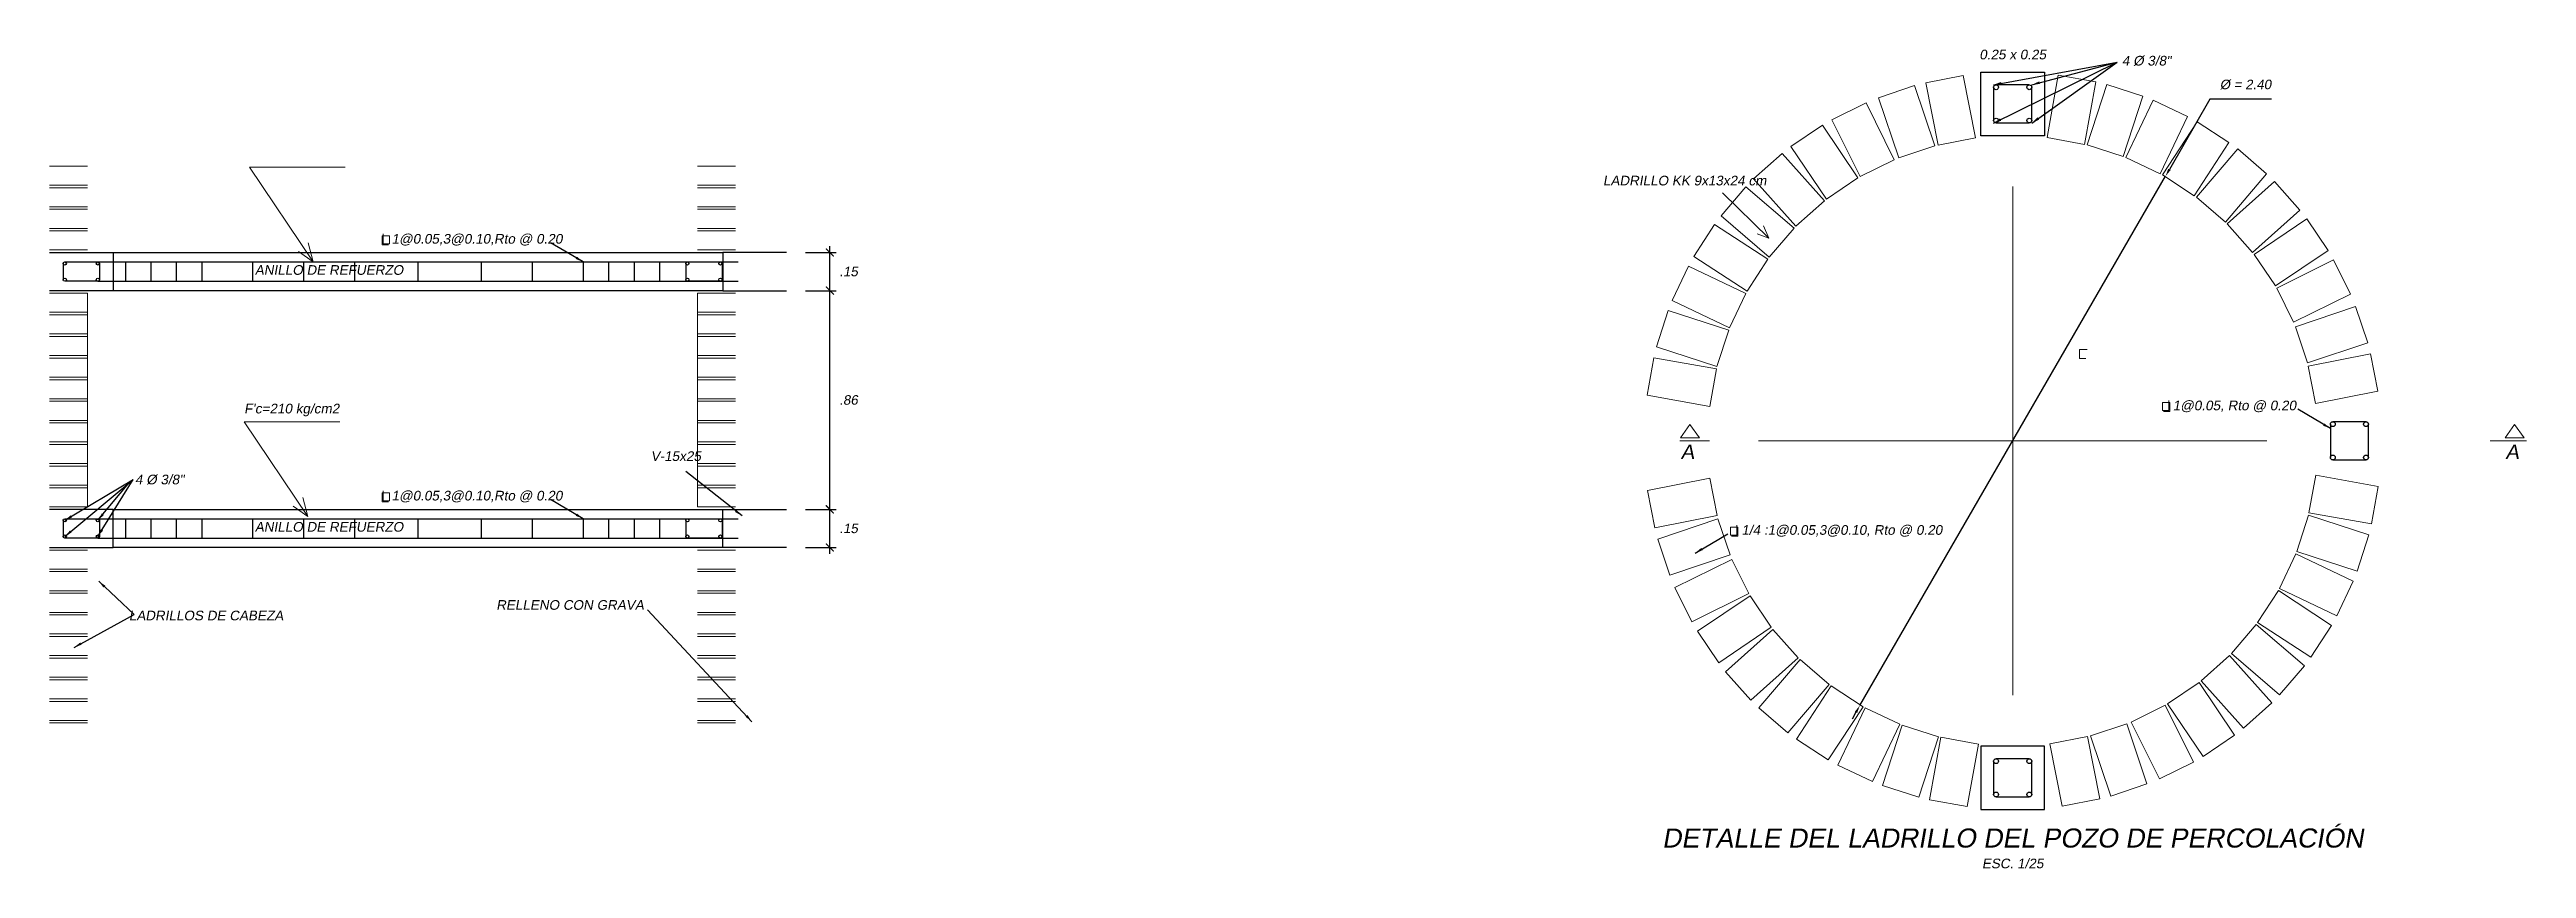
# Model space of a CAD drawing. Header units: metres. Extents: x 4293 to 4528, y 2596 to 2639.
# Drawn here: x 4388.8 to 4398.55, y 2635.19 to 2638.41 of the extents above; entities that cross this region are included whole.
import ezdxf
from ezdxf.enums import TextEntityAlignment as Align

# ---------------------------------------------------------------- set-up
doc = ezdxf.new("R2010")
doc.units = ezdxf.units.M
for name, color, linetype, lineweight in [('A TAPA', 6, 'Continuous', 13), ('a. acero', 150, 'Continuous', 25), ('a. Ladrillos', 24, 'Continuous', 15), ('a. titulos', 106, 'Continuous', 25), ('A.Texto', 180, 'Continuous', 5), ('cimiento', 6, 'Continuous', 30), ('Cotas', 170, 'Continuous', 5), ('Sombreados', 8, 'Continuous', 5)]:
    doc.layers.add(name, color=color, linetype=linetype, lineweight=lineweight)
doc.styles.add('ARIAL', font='arial.ttf', dxfattribs={"oblique": 10})
doc.dimstyles.new('Esc 1-25', dxfattribs={"dimscale": 0.25, "dimtxt": 0.15, "dimasz": 0.125, "dimexe": 0.1, "dimexo": 0.1, "dimgap": 0.15, "dimtad": 2, "dimtih": 1, "dimtoh": 1, "dimzin": 4, "dimdsep": 46, "dimtxsty": 'ARIAL', "dimblk": 'ARCHTICK', "dimcen": 0.5, "dimdle": 0.1, "dimadec": 0, "dimazin": 0, "dimtfac": 1, "dimtofl": 0, "dimtmove": 2, "dimatfit": 3, "dimfxl": 1, "dimtolj": 1, "dimtzin": 0, "dimarcsym": 1})
doc.dimstyles.new('Esc 1-25$3', dxfattribs={"dimscale": 0.25, "dimtxt": 0.15, "dimasz": 0.125, "dimexe": 0.1, "dimexo": 0.1, "dimgap": 0.15, "dimtad": 2, "dimtih": 1, "dimtoh": 1, "dimzin": 1, "dimdsep": 46, "dimtxsty": 'ARIAL', "dimcen": 0.5, "dimdle": 0.1, "dimadec": 0, "dimazin": 0, "dimtfac": 1, "dimtmove": 0, "dimatfit": 3, "dimfxl": 1, "dimtolj": 1, "dimtzin": 0, "dimarcsym": 1})

msp = doc.modelspace()

# ---------------------------------------------------------------- texts
at = {"layer": 'a. titulos', "style": 'ARIAL', "oblique": 10}
for s, height, p in [('DETALLE DEL LADRILLO DEL POZO DE PERCOLACIÓN', 0.075, (4396.5236, 2635.3089)), ('ESC. 1/25', 0.038, (4396.5236, 2635.2089))]:
    msp.add_text(s, height=height, dxfattribs=at).set_placement(p, align=Align.MIDDLE_CENTER)
at = {"layer": 'A.Texto', "ltscale": 0.005, "style": 'ARIAL', "oblique": 10}
for s, height, p in [('0.25 x 0.25', 0.038, (4396.5236, 2638.39)), ('4 %%C 3/8"', 0.038, (4397.0499, 2638.3658)), ('LADRILLO KK 9x13x24 cm', 0.038, (4395.2328, 2637.8943)), ('1@0.05,3@0.10,Rto @ 0.20', 0.038, (4390.4803, 2637.6653)), ('ANILLO DE REFUERZO', 0.038, (4389.8981, 2637.5427)), ('1@0.05, Rto @ 0.20', 0.038, (4397.3962, 2637.01)), ('V-15x25', 0.038, (4391.2629, 2636.8107)), ('A', 0.057, (4395.2436, 2636.8279)), ('A', 0.057, (4398.489, 2636.8279)), ('4 %%C 3/8"', 0.038, (4389.2309, 2636.7188)), ('1@0.05,3@0.10,Rto @ 0.20', 0.038, (4390.4803, 2636.6553)), ('ANILLO DE REFUERZO', 0.038, (4389.8981, 2636.5327)), ('1/4 :1@0.05,3@0.10, Rto @ 0.20', 0.038, (4395.8513, 2636.5204)), ('RELLENO CON GRAVA ', 0.038, (4390.8539, 2636.2255)), ('LADRILLOS DE CABEZA', 0.038, (4389.4142, 2636.1839))]:
    msp.add_text(s, height=height, dxfattribs=at).set_placement(p, align=Align.MIDDLE_CENTER)
msp.add_text("F'c=210 kg/cm2", height=0.038, dxfattribs=at).set_placement((4389.5638, 2636.9787))

# ---------------------------------------------------------------- blocks, each defined once
blk = doc.blocks.new('_ArchTick')
at = {"color": 0, "linetype": 'ByBlock', "const_width": 0.15}
blk.add_lwpolyline([(-0.5, -0.5), (0.5, 0.5)], dxfattribs=at)
blk = doc.blocks.new('*D386')
at = {"layer": 'Cotas', "color": 0, "lineweight": -2, "ltscale": 0.01, "transparency": 16777216}
for p, q in [((4391.8688, 2636.4264), (4391.8688, 2636.6264)), ((4391.7731, 2636.6014), (4391.8938, 2636.6014)), ((4391.7731, 2636.4514), (4391.8938, 2636.4514))]:
    blk.add_line(p, q, dxfattribs=at)
at = {"layer": 'Defpoints', "color": 0, "ltscale": 0.01, "transparency": 16777216}
for p in [(4391.7481, 2636.6014), (4391.8688, 2636.6014), (4391.7481, 2636.4514)]:
    blk.add_point(p, dxfattribs=at)
at = {"layer": 'Cotas', "color": 0, "lineweight": -2, "ltscale": 0.01, "transparency": 16777216, "xscale": 0.03125, "yscale": 0.03125, "zscale": 0.03125}
for p, rotation in [((4391.8688, 2636.6014), 90), ((4391.8688, 2636.4514), 270)]:
    blk.add_blockref('_ArchTick', p, dxfattribs=dict(at, rotation=rotation))
at = {"layer": 'Cotas', "color": 0, "ltscale": 0.01, "transparency": 16777216, "insert": (4391.9426, 2636.5264), "char_height": 0.0375, "attachment_point": 5, "style": 'ARIAL'}
blk.add_mtext('\\A1;.15', dxfattribs=at)
blk = doc.blocks.new('*D387')
at = {"layer": 'Cotas', "color": 0, "lineweight": -2, "ltscale": 0.01, "transparency": 16777216}
for p, q in [((4391.7731, 2637.4614), (4391.8938, 2637.4614)), ((4391.8688, 2636.5764), (4391.8688, 2637.4864)), ((4391.7731, 2636.6014), (4391.8938, 2636.6014))]:
    blk.add_line(p, q, dxfattribs=at)
at = {"layer": 'Defpoints', "color": 0, "ltscale": 0.01, "transparency": 16777216}
for p in [(4391.7481, 2637.4614), (4391.8688, 2637.4614), (4391.7481, 2636.6014)]:
    blk.add_point(p, dxfattribs=at)
at = {"layer": 'Cotas', "color": 0, "lineweight": -2, "ltscale": 0.01, "transparency": 16777216, "xscale": 0.03125, "yscale": 0.03125, "zscale": 0.03125}
for p, rotation in [((4391.8688, 2637.4614), 90), ((4391.8688, 2636.6014), 270)]:
    blk.add_blockref('_ArchTick', p, dxfattribs=dict(at, rotation=rotation))
at = {"layer": 'Cotas', "color": 0, "ltscale": 0.01, "transparency": 16777216, "insert": (4391.9425, 2637.0314), "char_height": 0.0375, "attachment_point": 5, "style": 'ARIAL'}
blk.add_mtext('\\A1;.86', dxfattribs=at)
blk = doc.blocks.new('*D388')
at = {"layer": 'Cotas', "color": 0, "lineweight": -2, "ltscale": 0.01, "transparency": 16777216}
for p, q in [((4391.7731, 2637.6114), (4391.8938, 2637.6114)), ((4391.8688, 2637.4364), (4391.8688, 2637.6364)), ((4391.7731, 2637.4614), (4391.8938, 2637.4614))]:
    blk.add_line(p, q, dxfattribs=at)
at = {"layer": 'Defpoints', "color": 0, "ltscale": 0.01, "transparency": 16777216}
for p in [(4391.7481, 2637.6114), (4391.8688, 2637.6114), (4391.7481, 2637.4614)]:
    blk.add_point(p, dxfattribs=at)
at = {"layer": 'Cotas', "color": 0, "lineweight": -2, "ltscale": 0.01, "transparency": 16777216, "xscale": 0.03125, "yscale": 0.03125, "zscale": 0.03125}
for p, rotation in [((4391.8688, 2637.6114), 90), ((4391.8688, 2637.4614), 270)]:
    blk.add_blockref('_ArchTick', p, dxfattribs=dict(at, rotation=rotation))
at = {"layer": 'Cotas', "color": 0, "ltscale": 0.01, "transparency": 16777216, "insert": (4391.9426, 2637.5364), "char_height": 0.0375, "attachment_point": 5, "style": 'ARIAL'}
blk.add_mtext('\\A1;.15', dxfattribs=at)
blk = doc.blocks.new('*D363')
at = {"layer": 'Cotas', "color": 0, "lineweight": -2, "transparency": 16777216}
for p, q in [((4397.2996, 2638.214), (4397.1403, 2637.9383)), ((4397.542, 2638.214), (4397.2996, 2638.214)), ((4395.9224, 2635.8304), (4397.1247, 2637.9112)), ((4395.9068, 2635.8033), (4395.8912, 2635.7763))]:
    blk.add_line(p, q, dxfattribs=at)
at = {"layer": 'Cotas', "color": 0, "transparency": 16777216}
for points in [[(4397.1358, 2637.9409), (4397.1449, 2637.9357), (4397.1247, 2637.9112)], [(4395.9023, 2635.8059), (4395.9113, 2635.8007), (4395.9224, 2635.8304)]]:
    blk.add_solid(points, dxfattribs=at)
at = {"layer": 'Defpoints', "color": 0, "transparency": 16777216}
for p in [(4397.1247, 2637.9112), (4395.9224, 2635.8304)]:
    blk.add_point(p, dxfattribs=at)
at = {"layer": 'Cotas', "color": 0, "transparency": 16777216, "insert": (4397.4396, 2638.2717), "char_height": 0.0375, "attachment_point": 5, "style": 'ARIAL'}
blk.add_mtext('\\A1;%%C = 2.40', dxfattribs=at)

# ---------------------------------------------------------------- dimensions: what is measured, and where the dimension line sits
at = {"layer": 'Cotas'}
dim = msp.add_diameter_dim_2p(p1=(4395.9224, 2635.8304), p2=(4397.1247, 2637.9112), dimstyle='Esc 1-25$3', override={"dimpost": '%%C = <>'}, dxfattribs=at)
dim.commit()
dim.dimension.update_dxf_attribs({"geometry": '*D363', "text_midpoint": (4397.4396, 2638.214), "dimtype": 163})
at = {"layer": 'Cotas', "ltscale": 0.01}
for base, p1, p2, picture, middle in [((4391.8688, 2637.6114), (4391.7481, 2637.4614), (4391.7481, 2637.6114), '*D388', (4391.9426, 2637.5364)), ((4391.8688, 2637.4614), (4391.7481, 2636.6014), (4391.7481, 2637.4614), '*D387', (4391.9425, 2637.0314)), ((4391.8688, 2636.6014), (4391.7481, 2636.4514), (4391.7481, 2636.6014), '*D386', (4391.9426, 2636.5264))]:
    dim = msp.add_linear_dim(base=base, p1=p1, p2=p2, angle=90, dimstyle='Esc 1-25', dxfattribs=at)
    dim.commit()
    dim.dimension.update_dxf_attribs({"geometry": picture, "text_midpoint": middle})

# ---------------------------------------------------------------- linework, layer by layer
at = {"layer": 'A TAPA'}
for points in [[(4395.2534, 2636.9356), (4395.216, 2636.8826), (4395.216, 2636.8826)], [(4395.2534, 2636.9356), (4395.2908, 2636.8826), (4395.2908, 2636.8826)], [(4395.2534, 2636.9356), (4395.2908, 2636.8826), (4395.2908, 2636.8826)], [(4398.4988, 2636.9356), (4398.4615, 2636.8826), (4398.4615, 2636.8826)], [(4398.4988, 2636.9356), (4398.5362, 2636.8826), (4398.5362, 2636.8826)], [(4395.3305, 2636.8708), (4395.2141, 2636.8708)], [(4395.216, 2636.8826), (4395.2908, 2636.8826)], [(4398.402, 2636.8708), (4398.5453, 2636.8708)], [(4398.4615, 2636.8826), (4398.5362, 2636.8826)]]:
    msp.add_lwpolyline(points, dxfattribs=at)
at = {"layer": 'a. acero'}
for p, q in [((4388.8517, 2637.5683), (4388.8517, 2637.5046)), ((4388.8581, 2637.5746), (4388.9881, 2637.5746)), ((4388.9944, 2637.5683), (4388.9944, 2637.5046)), ((4389.0981, 2637.4983), (4389.0981, 2637.5746)), ((4389.0981, 2637.4983), (4389.0981, 2637.5746)), ((4389.1981, 2637.4983), (4389.1981, 2637.5746)), ((4389.2981, 2637.4983), (4389.2981, 2637.5746)), ((4389.3981, 2637.4983), (4389.3981, 2637.5746)), ((4389.5981, 2637.4983), (4389.5981, 2637.5746)), ((4389.7981, 2637.5746), (4389.7981, 2637.4983)), ((4389.9981, 2637.5746), (4389.9981, 2637.4983)), ((4390.2481, 2637.4983), (4390.2481, 2637.5746)), ((4390.4981, 2637.4983), (4390.4981, 2637.5746)), ((4390.6981, 2637.4983), (4390.6981, 2637.5746)), ((4390.8981, 2637.5746), (4390.8981, 2637.4983)), ((4390.8981, 2637.5746), (4390.8981, 2637.4983)), ((4390.9981, 2637.5746), (4390.9981, 2637.4983)), ((4391.0981, 2637.5746), (4391.0981, 2637.4983)), ((4391.1981, 2637.5746), (4391.1981, 2637.4983)), ((4391.1981, 2637.5746), (4391.1981, 2637.4983)), ((4391.3017, 2637.5683), (4391.3017, 2637.5046)), ((4391.3081, 2637.5746), (4391.4381, 2637.5746)), ((4391.4444, 2637.5683), (4391.4444, 2637.5046)), ((4388.9881, 2637.4983), (4388.8581, 2637.4983)), ((4391.4381, 2637.4983), (4391.3081, 2637.4983)), ((4388.8517, 2636.5583), (4388.8517, 2636.4946)), ((4388.8581, 2636.5646), (4388.9881, 2636.5646)), ((4388.9944, 2636.5583), (4388.9944, 2636.4946)), ((4389.0981, 2636.4883), (4389.0981, 2636.5646)), ((4389.0981, 2636.4883), (4389.0981, 2636.5646)), ((4389.1981, 2636.4883), (4389.1981, 2636.5646)), ((4389.2981, 2636.4883), (4389.2981, 2636.5646)), ((4389.3981, 2636.4883), (4389.3981, 2636.5646)), ((4389.5981, 2636.4883), (4389.5981, 2636.5646)), ((4389.7981, 2636.5646), (4389.7981, 2636.4883)), ((4389.9981, 2636.5646), (4389.9981, 2636.4883)), ((4390.2481, 2636.4883), (4390.2481, 2636.5646)), ((4390.4981, 2636.4883), (4390.4981, 2636.5646)), ((4390.6981, 2636.4883), (4390.6981, 2636.5646)), ((4390.8981, 2636.5646), (4390.8981, 2636.4883)), ((4390.8981, 2636.5646), (4390.8981, 2636.4883)), ((4390.9981, 2636.5646), (4390.9981, 2636.4883)), ((4391.0981, 2636.5646), (4391.0981, 2636.4883)), ((4391.1981, 2636.5646), (4391.1981, 2636.4883)), ((4391.1981, 2636.5646), (4391.1981, 2636.4883)), ((4391.3017, 2636.5583), (4391.3017, 2636.4946)), ((4391.3081, 2636.5646), (4391.4381, 2636.5646)), ((4391.4444, 2636.5583), (4391.4444, 2636.4946)), ((4388.9881, 2636.4883), (4388.8581, 2636.4883)), ((4391.4381, 2636.4883), (4391.3081, 2636.4883))]:
    msp.add_line(p, q, dxfattribs=at)
for points in [[(4396.4486, 2638.2613), (4396.4486, 2638.1303)], [(4396.589, 2638.2708), (4396.4581, 2638.2708)], [(4396.5986, 2638.1303), (4396.5986, 2638.2613)], [(4396.4581, 2638.1208), (4396.589, 2638.1208)], [(4388.9881, 2637.5746), (4391.5081, 2637.5746)], [(4388.9881, 2637.4983), (4391.5081, 2637.4983)], [(4397.7736, 2636.9363), (4397.7736, 2636.8053)], [(4397.914, 2636.9458), (4397.7831, 2636.9458)], [(4397.9236, 2636.8053), (4397.9236, 2636.9363)], [(4397.7831, 2636.7958), (4397.914, 2636.7958)], [(4388.9881, 2636.5646), (4391.5081, 2636.5646)], [(4388.9883, 2636.4883), (4391.5081, 2636.4883)], [(4396.4486, 2635.6113), (4396.4486, 2635.4803)], [(4396.589, 2635.6208), (4396.4581, 2635.6208)], [(4396.5986, 2635.4803), (4396.5986, 2635.6113)], [(4396.4581, 2635.4708), (4396.589, 2635.4708)]]:
    msp.add_lwpolyline(points, dxfattribs=at)
for centre, radius in [((4396.4581, 2638.2613), 0.00953), ((4396.589, 2638.2613), 0.00953), ((4396.4581, 2638.1303), 0.00953), ((4396.589, 2638.1303), 0.00953), ((4388.8581, 2637.5683), 0.00635), ((4388.8581, 2637.5046), 0.00635), ((4388.9881, 2637.5683), 0.00635), ((4388.9881, 2637.5046), 0.00635), ((4391.3081, 2637.5683), 0.00635), ((4391.3081, 2637.5046), 0.00635), ((4391.4381, 2637.5683), 0.00635), ((4391.4381, 2637.5046), 0.00635), ((4397.7831, 2636.9363), 0.00953), ((4397.914, 2636.9363), 0.00953), ((4397.7831, 2636.8053), 0.00953), ((4397.914, 2636.8053), 0.00953), ((4388.8581, 2636.5583), 0.00635), ((4388.9881, 2636.5583), 0.00635), ((4391.3081, 2636.5583), 0.00635), ((4391.4381, 2636.5583), 0.00635), ((4388.8581, 2636.4946), 0.00635), ((4388.9881, 2636.4946), 0.00635), ((4391.3081, 2636.4946), 0.00635), ((4391.4381, 2636.4946), 0.00635), ((4396.4581, 2635.6113), 0.00953), ((4396.589, 2635.6113), 0.00953), ((4396.4581, 2635.4803), 0.00953), ((4396.589, 2635.4803), 0.00953)]:
    msp.add_circle(centre, radius, dxfattribs=at)
at = {"layer": 'a. Ladrillos'}
for p, q in [((4388.7981, 2637.9514), (4388.9481, 2637.9514)), ((4391.4981, 2637.9514), (4391.3481, 2637.9514)), ((4388.7981, 2637.8764), (4388.9481, 2637.8764)), ((4388.7981, 2637.8664), (4388.9481, 2637.8664)), ((4391.4981, 2637.8764), (4391.3481, 2637.8764)), ((4391.4981, 2637.8664), (4391.3481, 2637.8664)), ((4388.7981, 2637.7914), (4388.9481, 2637.7914)), ((4388.7981, 2637.7814), (4388.9481, 2637.7814)), ((4388.7981, 2637.7064), (4388.9481, 2637.7064)), ((4391.4981, 2637.7914), (4391.3481, 2637.7914)), ((4391.4981, 2637.7814), (4391.3481, 2637.7814)), ((4391.4981, 2637.7064), (4391.3481, 2637.7064)), ((4388.7981, 2637.6964), (4388.9481, 2637.6964)), ((4388.7981, 2637.6214), (4388.9481, 2637.6214)), ((4391.4981, 2637.6964), (4391.3481, 2637.6964)), ((4391.4981, 2637.6214), (4391.3481, 2637.6214)), ((4388.7981, 2637.4514), (4388.9481, 2637.4514)), ((4388.9481, 2636.6114), (4388.9481, 2637.4514)), ((4391.3481, 2636.6114), (4391.3481, 2637.4514)), ((4391.4981, 2637.4514), (4391.3481, 2637.4514)), ((4388.7981, 2637.3764), (4388.9481, 2637.3764)), ((4388.7981, 2637.3664), (4388.9481, 2637.3664)), ((4391.4981, 2637.3764), (4391.3481, 2637.3764)), ((4391.4981, 2637.3664), (4391.3481, 2637.3664)), ((4388.7981, 2637.2914), (4388.9481, 2637.2914)), ((4388.7981, 2637.2814), (4388.9481, 2637.2814)), ((4391.4981, 2637.2914), (4391.3481, 2637.2914)), ((4391.4981, 2637.2814), (4391.3481, 2637.2814)), ((4388.7981, 2637.2064), (4388.9481, 2637.2064)), ((4388.7981, 2637.1964), (4388.9481, 2637.1964)), ((4388.7981, 2637.1214), (4388.9481, 2637.1214)), ((4391.4981, 2637.2064), (4391.3481, 2637.2064)), ((4391.4981, 2637.1964), (4391.3481, 2637.1964)), ((4391.4981, 2637.1214), (4391.3481, 2637.1214)), ((4388.7981, 2637.1114), (4388.9481, 2637.1114)), ((4388.7981, 2637.0364), (4388.9481, 2637.0364)), ((4388.7981, 2637.0264), (4388.9481, 2637.0264)), ((4391.4981, 2637.1114), (4391.3481, 2637.1114)), ((4391.4981, 2637.0364), (4391.3481, 2637.0364)), ((4391.4981, 2637.0264), (4391.3481, 2637.0264)), ((4388.7981, 2636.9514), (4388.9481, 2636.9514)), ((4388.7981, 2636.9414), (4388.9481, 2636.9414)), ((4391.4981, 2636.9514), (4391.3481, 2636.9514)), ((4391.4981, 2636.9414), (4391.3481, 2636.9414)), ((4388.7981, 2636.8664), (4388.9481, 2636.8664)), ((4388.7981, 2636.8564), (4388.9481, 2636.8564)), ((4391.4981, 2636.8664), (4391.3481, 2636.8664)), ((4391.4981, 2636.8564), (4391.3481, 2636.8564)), ((4388.7981, 2636.7814), (4388.9481, 2636.7814)), ((4388.7981, 2636.7714), (4388.9481, 2636.7714)), ((4391.4981, 2636.7814), (4391.3481, 2636.7814)), ((4391.4981, 2636.7714), (4391.3481, 2636.7714)), ((4388.7981, 2636.6964), (4388.9481, 2636.6964)), ((4388.7981, 2636.6864), (4388.9481, 2636.6864)), ((4391.4981, 2636.6964), (4391.3481, 2636.6964)), ((4391.4981, 2636.6864), (4391.3481, 2636.6864)), ((4388.7981, 2636.6114), (4388.9481, 2636.6114)), ((4391.4981, 2636.6114), (4391.3481, 2636.6114)), ((4388.7981, 2636.4414), (4388.9481, 2636.4414)), ((4391.4981, 2636.4414), (4391.3481, 2636.4414)), ((4388.7981, 2636.3664), (4388.9481, 2636.3664)), ((4388.7981, 2636.3564), (4388.9481, 2636.3564)), ((4391.4981, 2636.3664), (4391.3481, 2636.3664)), ((4391.4981, 2636.3564), (4391.3481, 2636.3564)), ((4388.7981, 2636.2814), (4388.9481, 2636.2814)), ((4388.7981, 2636.2714), (4388.9481, 2636.2714)), ((4391.4981, 2636.2814), (4391.3481, 2636.2814)), ((4391.4981, 2636.2714), (4391.3481, 2636.2714)), ((4388.7981, 2636.1964), (4388.9481, 2636.1964)), ((4388.7981, 2636.1864), (4388.9481, 2636.1864)), ((4391.4981, 2636.1964), (4391.3481, 2636.1964)), ((4391.4981, 2636.1864), (4391.3481, 2636.1864)), ((4388.7981, 2636.1114), (4388.9481, 2636.1114)), ((4388.7981, 2636.1014), (4388.9481, 2636.1014)), ((4391.4981, 2636.1114), (4391.3481, 2636.1114)), ((4391.4981, 2636.1014), (4391.3481, 2636.1014)), ((4391.4496, 2636.1014), (4391.4481, 2636.1014)), ((4388.7981, 2636.0264), (4388.9481, 2636.0264)), ((4388.7981, 2636.0164), (4388.9481, 2636.0164)), ((4391.4981, 2636.0264), (4391.3481, 2636.0264)), ((4391.4981, 2636.0164), (4391.3481, 2636.0164)), ((4388.7981, 2635.9414), (4388.9481, 2635.9414)), ((4388.7981, 2635.9314), (4388.9481, 2635.9314)), ((4388.7981, 2635.8564), (4388.9481, 2635.8564)), ((4388.7981, 2635.8464), (4388.9481, 2635.8464)), ((4391.4981, 2635.9414), (4391.3481, 2635.9414)), ((4391.4981, 2635.9314), (4391.3481, 2635.9314)), ((4391.4981, 2635.8564), (4391.3481, 2635.8564)), ((4391.4981, 2635.8464), (4391.3481, 2635.8464)), ((4388.7981, 2635.7714), (4388.9481, 2635.7714)), ((4388.7981, 2635.7614), (4388.9481, 2635.7614)), ((4391.4981, 2635.7714), (4391.3481, 2635.7714)), ((4391.4981, 2635.7614), (4391.3481, 2635.7614))]:
    msp.add_line(p, q, dxfattribs=at)
for points in [[(4396.1814, 2638.2789), (4396.2296, 2638.0336), (4396.3768, 2638.0625), (4396.3285, 2638.3078), (4396.1814, 2638.2789)], [(4396.7028, 2638.3092), (4396.6586, 2638.0632), (4396.8062, 2638.0367), (4396.8504, 2638.2827), (4396.7028, 2638.3092)], [(4395.8121, 2638.1338), (4395.9231, 2637.9098), (4396.0575, 2637.9764), (4395.9465, 2638.2004), (4395.8121, 2638.1338)], [(4395.9953, 2638.2202), (4396.0749, 2637.9832), (4396.2171, 2638.0309), (4396.1375, 2638.2679), (4395.9953, 2638.2202)], [(4396.8936, 2638.2726), (4396.816, 2638.0349), (4396.9587, 2637.9884), (4397.0362, 2638.2261), (4396.8936, 2638.2726)], [(4397.0757, 2638.2109), (4396.9682, 2637.9853), (4397.1036, 2637.9207), (4397.2111, 2638.1464), (4397.0757, 2638.2109)], [(4395.6504, 2638.0279), (4395.7902, 2637.8207), (4395.9146, 2637.9046), (4395.7747, 2638.1118), (4395.6504, 2638.0279)], [(4397.2491, 2638.1257), (4397.1125, 2637.9163), (4397.2382, 2637.8344), (4397.3747, 2638.0438), (4397.2491, 2638.1257)], [(4395.504, 2637.9012), (4395.6704, 2637.7146), (4395.7823, 2637.8145), (4395.6159, 2638.0011), (4395.504, 2637.9012)], [(4397.4089, 2638.0187), (4397.2464, 2637.8287), (4397.3604, 2637.7312), (4397.5229, 2637.9212), (4397.4089, 2638.0187)], [(4395.3757, 2637.7561), (4395.5657, 2637.5936), (4395.6632, 2637.7076), (4395.4732, 2637.8701), (4395.3757, 2637.7561)], [(4397.554, 2637.8904), (4397.3674, 2637.724), (4397.4673, 2637.6121), (4397.6538, 2637.7785), (4397.554, 2637.8904)], [(4395.2686, 2637.5963), (4395.4781, 2637.4598), (4395.56, 2637.5854), (4395.3506, 2637.722), (4395.2686, 2637.5963)], [(4397.6806, 2637.744), (4397.4734, 2637.6042), (4397.5573, 2637.4798), (4397.7646, 2637.6197), (4397.6806, 2637.744)], [(4395.1834, 2637.423), (4395.4091, 2637.3154), (4395.4736, 2637.4508), (4395.248, 2637.5584), (4395.1834, 2637.423)], [(4397.7865, 2637.5823), (4397.5625, 2637.4713), (4397.6291, 2637.3369), (4397.8531, 2637.4479), (4397.7865, 2637.5823)], [(4395.1218, 2637.2408), (4395.3595, 2637.1633), (4395.406, 2637.3059), (4395.1683, 2637.3834), (4395.1218, 2637.2408)], [(4397.8729, 2637.399), (4397.6359, 2637.3195), (4397.6837, 2637.1773), (4397.9207, 2637.2568), (4397.8729, 2637.399)], [(4397.9316, 2637.213), (4397.6863, 2637.1647), (4397.7153, 2637.0176), (4397.9606, 2637.0658), (4397.9316, 2637.213)], [(4395.0851, 2637.05), (4395.3312, 2637.0058), (4395.3577, 2637.1534), (4395.1117, 2637.1977), (4395.0851, 2637.05)], [(4395.1155, 2636.5286), (4395.3608, 2636.5769), (4395.3319, 2636.724), (4395.0866, 2636.6758), (4395.1155, 2636.5286)], [(4397.962, 2636.6916), (4397.716, 2636.7358), (4397.6894, 2636.5882), (4397.9355, 2636.5439), (4397.962, 2636.6916)], [(4395.1742, 2636.3426), (4395.4112, 2636.4221), (4395.3635, 2636.5643), (4395.1265, 2636.4848), (4395.1742, 2636.3426)], [(4397.9253, 2636.5008), (4397.6876, 2636.5783), (4397.6411, 2636.4357), (4397.8788, 2636.3582), (4397.9253, 2636.5008)], [(4395.2606, 2636.1593), (4395.4846, 2636.2703), (4395.418, 2636.4047), (4395.194, 2636.2937), (4395.2606, 2636.1593)], [(4397.8637, 2636.3186), (4397.638, 2636.4262), (4397.5735, 2636.2908), (4397.7992, 2636.1832), (4397.8637, 2636.3186)], [(4395.3665, 2635.9976), (4395.5737, 2636.1375), (4395.4898, 2636.2618), (4395.2826, 2636.1219), (4395.3665, 2635.9976)], [(4397.7785, 2636.1453), (4397.5691, 2636.2818), (4397.4872, 2636.1562), (4397.6966, 2636.0196), (4397.7785, 2636.1453)], [(4397.6714, 2635.9855), (4397.4814, 2636.148), (4397.384, 2636.034), (4397.574, 2635.8715), (4397.6714, 2635.9855)], [(4395.4932, 2635.8512), (4395.6797, 2636.0176), (4395.5799, 2636.1296), (4395.3933, 2635.9631), (4395.4932, 2635.8512)], [(4395.6383, 2635.7229), (4395.8007, 2635.9129), (4395.6867, 2636.0104), (4395.5243, 2635.8204), (4395.6383, 2635.7229)], [(4397.5432, 2635.8404), (4397.3768, 2636.027), (4397.2648, 2635.9271), (4397.4312, 2635.7406), (4397.5432, 2635.8404)], [(4395.798, 2635.6159), (4395.9346, 2635.8253), (4395.809, 2635.9072), (4395.6724, 2635.6978), (4395.798, 2635.6159)], [(4397.3968, 2635.7138), (4397.2569, 2635.921), (4397.1326, 2635.837), (4397.2725, 2635.6298), (4397.3968, 2635.7138)], [(4395.9714, 2635.5307), (4396.079, 2635.7563), (4395.9436, 2635.8209), (4395.836, 2635.5952), (4395.9714, 2635.5307)], [(4396.1536, 2635.4691), (4396.2311, 2635.7067), (4396.0885, 2635.7532), (4396.011, 2635.5156), (4396.1536, 2635.4691)], [(4397.0518, 2635.5214), (4396.9723, 2635.7584), (4396.8301, 2635.7107), (4396.9096, 2635.4737), (4397.0518, 2635.5214)], [(4397.235, 2635.6078), (4397.124, 2635.8318), (4396.9896, 2635.7652), (4397.1006, 2635.5412), (4397.235, 2635.6078)], [(4396.3443, 2635.4324), (4396.3886, 2635.6784), (4396.2409, 2635.705), (4396.1967, 2635.4589), (4396.3443, 2635.4324)], [(4396.8658, 2635.4628), (4396.8175, 2635.7081), (4396.6703, 2635.6791), (4396.7186, 2635.4338), (4396.8658, 2635.4628)]]:
    msp.add_lwpolyline(points, dxfattribs=at)
at = {"layer": 'A.Texto'}
for p, q in [((4390.1364, 2637.6766), (4390.1068, 2637.6766)), ((4390.1068, 2637.6766), (4390.1068, 2637.6411)), ((4390.1068, 2637.6411), (4390.1318, 2637.6411)), ((4390.1114, 2637.6846), (4390.1114, 2637.6453)), ((4390.1114, 2637.6453), (4390.1364, 2637.6453)), ((4390.1364, 2637.6453), (4390.1364, 2637.6766)), ((4396.8162, 2637.2305), (4396.7867, 2637.2305)), ((4396.7867, 2637.2305), (4396.7867, 2637.195)), ((4396.7867, 2637.195), (4396.8117, 2637.195)), ((4397.1129, 2636.9901), (4397.1129, 2637.0213)), ((4397.1129, 2637.0213), (4397.1424, 2637.0213)), ((4397.1378, 2637.0294), (4397.1378, 2636.9901)), ((4397.1424, 2637.0213), (4397.1424, 2636.9858)), ((4397.1378, 2636.9901), (4397.1129, 2636.9901)), ((4397.1424, 2636.9858), (4397.1175, 2636.9858)), ((4390.1364, 2636.6666), (4390.1068, 2636.6666)), ((4390.1068, 2636.6666), (4390.1068, 2636.6311)), ((4390.1068, 2636.6311), (4390.1318, 2636.6311)), ((4390.1114, 2636.6746), (4390.1114, 2636.6353)), ((4390.1114, 2636.6353), (4390.1364, 2636.6353)), ((4390.1364, 2636.6353), (4390.1364, 2636.6666)), ((4395.4129, 2636.5004), (4395.4129, 2636.5317)), ((4395.4129, 2636.5317), (4395.4424, 2636.5317)), ((4395.4378, 2636.5397), (4395.4378, 2636.5004)), ((4395.4424, 2636.5317), (4395.4424, 2636.4962)), ((4395.4378, 2636.5004), (4395.4129, 2636.5004)), ((4395.4424, 2636.4962), (4395.4175, 2636.4962))]:
    msp.add_line(p, q, dxfattribs=at)
at = {"layer": 'A.Texto', "ltscale": 0.005}
for points in [[(4389.9616, 2637.9474), (4389.5846, 2637.9474), (4389.8354, 2637.5746)], [(4395.382, 2637.8456), (4395.5634, 2637.6677)], [(4395.5634, 2637.6677), (4395.5432, 2637.7166)], [(4389.8354, 2637.5746), (4389.7775, 2637.6153)], [(4389.8354, 2637.5746), (4389.8159, 2637.6497)], [(4395.5634, 2637.6677), (4395.5179, 2637.6855)], [(4389.9405, 2636.9457), (4389.5635, 2636.9457), (4389.8143, 2636.573)], [(4389.8143, 2636.573), (4389.7948, 2636.6481)], [(4389.8143, 2636.573), (4389.7564, 2636.6136)]]:
    msp.add_lwpolyline(points, dxfattribs=at)
at = {"layer": 'cimiento'}
for p, q in [((4389.0481, 2637.6114), (4391.4481, 2637.6114)), ((4391.4481, 2637.4614), (4389.0481, 2637.4614)), ((4389.0481, 2636.6014), (4391.4481, 2636.6014)), ((4391.4481, 2636.4514), (4389.0481, 2636.4514))]:
    msp.add_line(p, q, dxfattribs=at)
for points in [[(4396.6486, 2638.0708), (4396.3986, 2638.0708), (4396.3986, 2638.3208), (4396.6486, 2638.3208)], [(4396.6486, 2635.6708), (4396.3986, 2635.6708), (4396.3986, 2635.4208), (4396.6486, 2635.4208)]]:
    msp.add_lwpolyline(points, close=True, dxfattribs=at)
for points in [[(4388.7981, 2637.6114), (4389.0481, 2637.6114), (4389.0481, 2637.4614), (4388.7981, 2637.4614)], [(4391.6981, 2637.6114), (4391.4481, 2637.6114), (4391.4481, 2637.4614), (4391.6981, 2637.4614)], [(4388.7981, 2636.4514), (4389.0481, 2636.4514), (4389.0481, 2636.6014), (4388.7981, 2636.6014)], [(4391.6981, 2636.4514), (4391.4481, 2636.4514), (4391.4481, 2636.6014), (4391.6981, 2636.6014)]]:
    msp.add_lwpolyline(points, dxfattribs=at)
at = {"layer": 'Sombreados'}
for p, q in [((4396.5236, 2637.8708), (4396.5236, 2635.8708)), ((4395.5236, 2636.8708), (4397.5236, 2636.8708))]:
    msp.add_line(p, q, dxfattribs=at)

msp.set_redraw_order([(e.dxf.handle, doc.entitydb.next_handle()) for e in msp.query("TEXT MTEXT ATTDEF DIMENSION ARC_DIMENSION")])  # texts and dimensions are drawn at this point

# ---------------------------------------------------------------- leaders
at = {"layer": 'A.Texto', "ltscale": 0.005}
for points in [[(4396.4481, 2638.2713), (4396.9342, 2638.3605)], [(4396.4481, 2638.1203), (4396.9342, 2638.3605)], [(4396.599, 2638.2713), (4396.9342, 2638.3605)], [(4396.599, 2638.1203), (4396.9342, 2638.3605)], [(4390.8981, 2637.5746), (4390.7701, 2637.6501)], [(4391.5232, 2636.576), (4391.3021, 2636.75)], [(4388.8581, 2636.4946), (4389.1273, 2636.7188)], [(4388.8581, 2636.5583), (4389.1273, 2636.7188)], [(4388.9881, 2636.4945), (4389.1273, 2636.7188)], [(4388.9881, 2636.5583), (4389.1161, 2636.7125)], [(4390.8981, 2636.5646), (4390.7701, 2636.6401)], [(4395.2741, 2636.4297), (4395.4021, 2636.5052)], [(4388.9916, 2636.3186), (4389.1316, 2636.1885)], [(4388.8945, 2636.0585), (4389.1316, 2636.1885)], [(4391.5623, 2635.7662), (4391.1514, 2636.2067)]]:
    msp.add_leader(points, dimstyle='Esc 1-25', override={"dimgap": 0.15, "dimtad": 0}, dxfattribs=at)
at = {"layer": 'Cotas'}
msp.add_leader([(4397.774, 2636.9194), (4397.6461, 2636.9949)], dimstyle='Esc 1-25', override={"dimgap": 0.15, "dimtad": 0}, dxfattribs=at)

doc.saveas('drawing.dxf')
